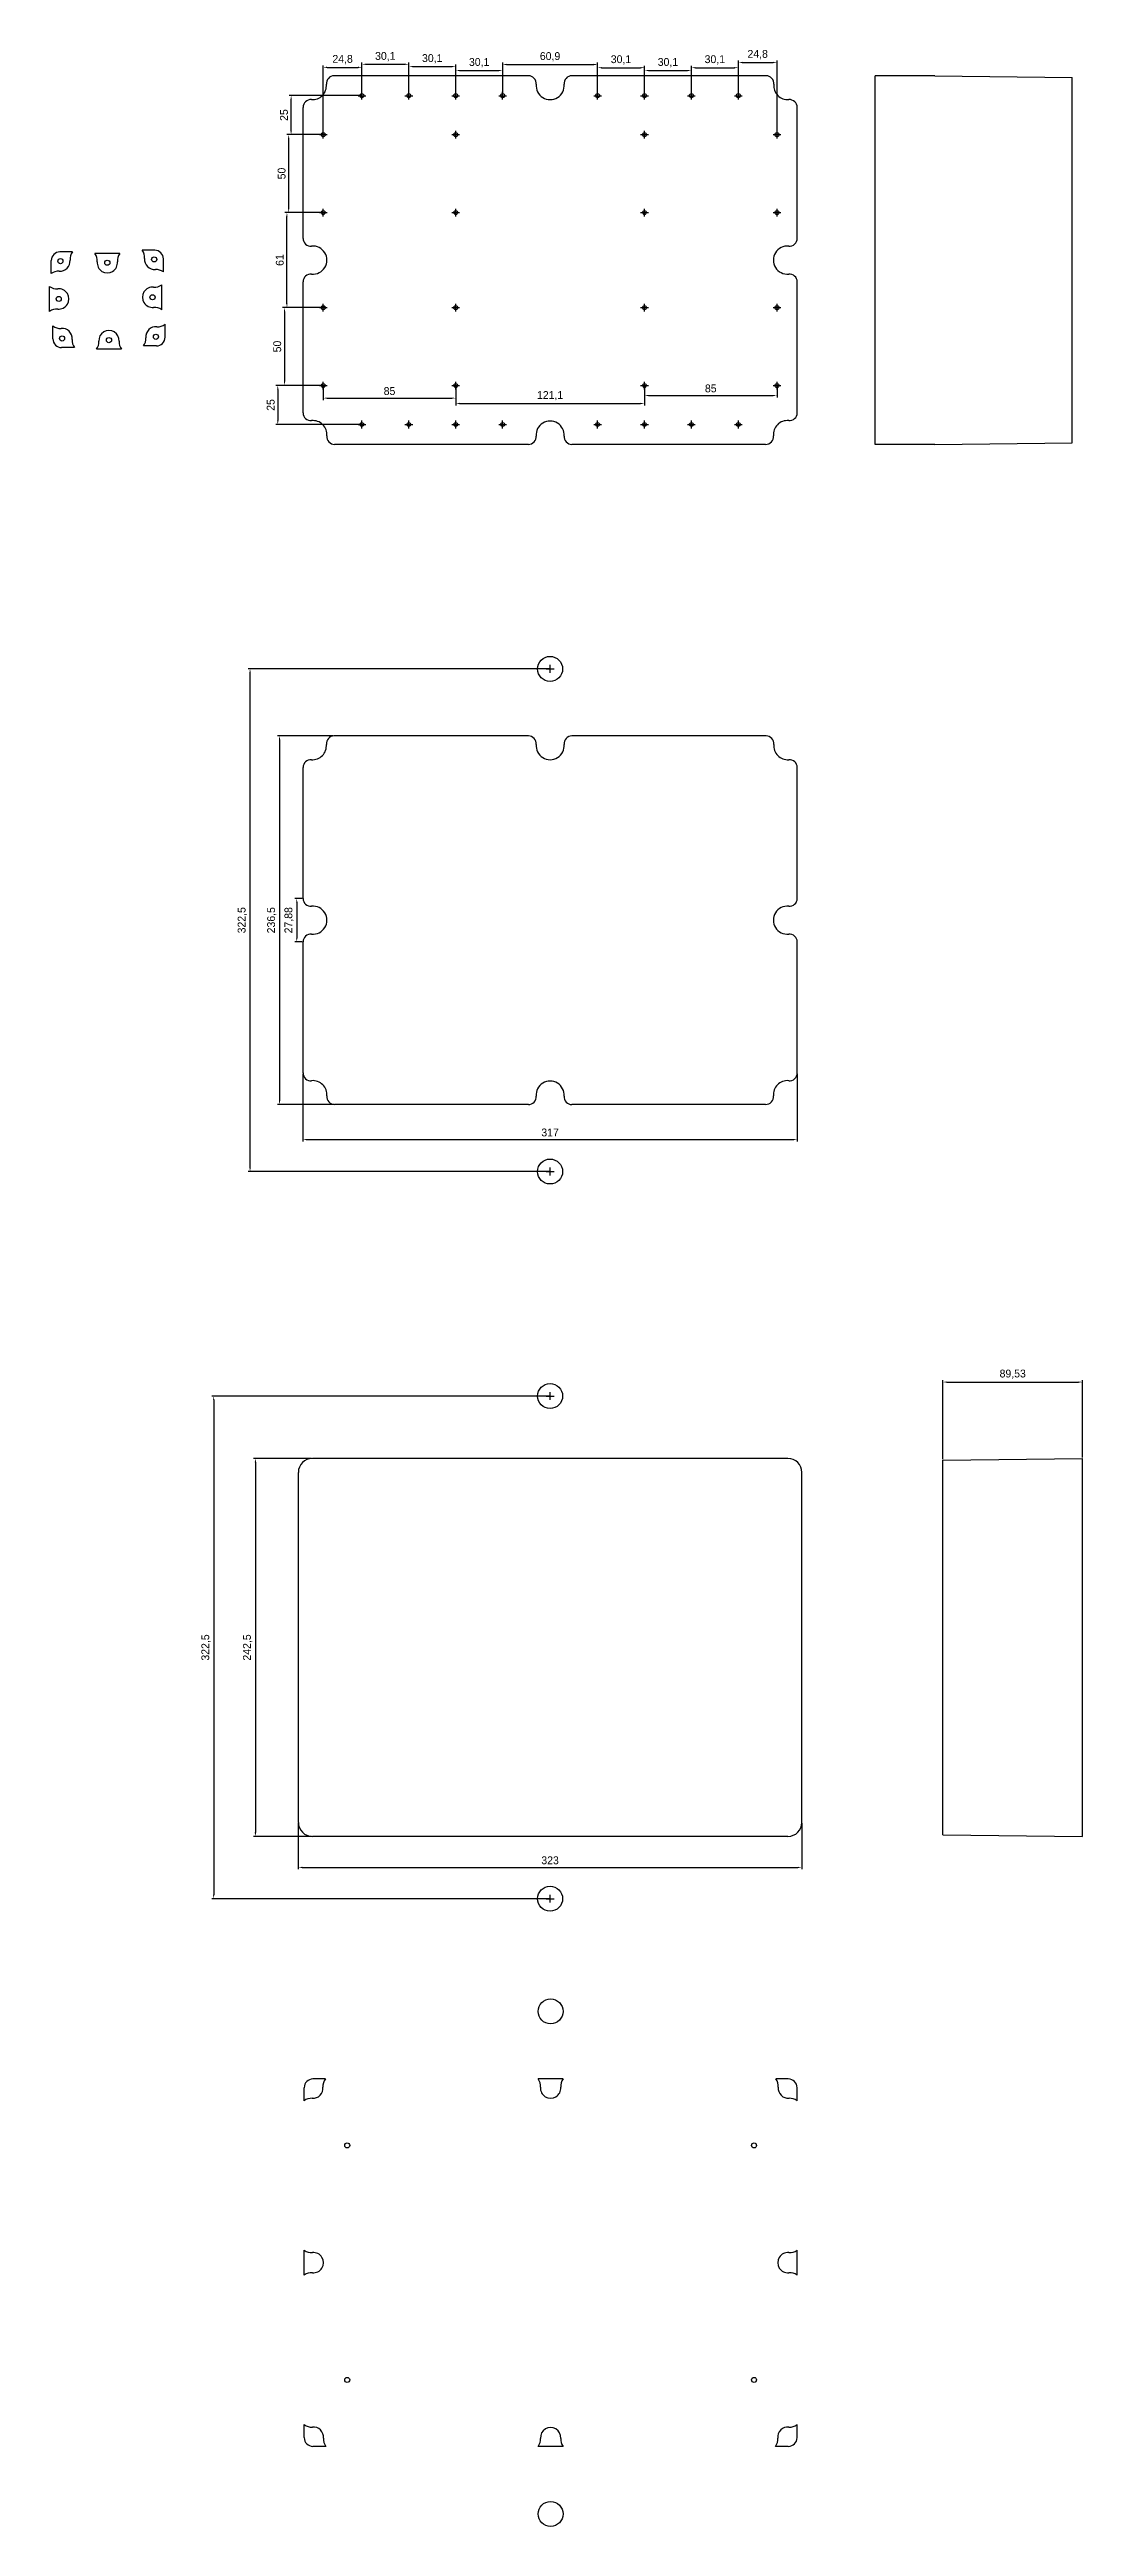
# Model space of a CAD drawing. Header units: millimetres. Extents: x 119 to 8321, y -328 to 2054.
# Drawn here: x 1137 to 1800, y -328 to 1261 of the extents above; entities that cross this region are included whole.
import ezdxf

# ---------------------------------------------------------------- set-up
doc = ezdxf.new("R2010")
doc.units = ezdxf.units.MM
doc.dimstyles.new('ISO-25', dxfattribs={"dimtxt": 5.0345, "dimasz": 2.5, "dimexe": 1.25, "dimexo": 0.625, "dimgap": 2.0285, "dimtad": 1, "dimtxsty": 'Standard', "dimcen": 2.5, "dimclrd": 3, "dimclre": 6, "dimclrt": 1, "dimadec": 0, "dimazin": 0, "dimtfac": 1, "dimtmove": 0, "dimatfit": 3, "dimfxl": 1, "dimarcsym": 0})

msp = doc.modelspace()

# ---------------------------------------------------------------- blocks, each defined once
blk = doc.blocks.new('*D1')
at = {"color": 6, "lineweight": -2}
for p, q in [((1312.4, 1156.4), (1288.4, 1156.4)), ((1312.4, 1095.4), (1288.4, 1095.4))]:
    blk.add_line(p, q, dxfattribs=at)
at = {"color": 3, "lineweight": -2}
blk.add_line((1289.7, 1097.9), (1289.7, 1153.9), dxfattribs=at)
at = {"color": 3}
for points in [[(1289.3, 1153.9), (1290.1, 1153.9), (1289.7, 1156.4)], [(1289.3, 1097.9), (1290.1, 1097.9), (1289.7, 1095.4)]]:
    blk.add_solid(points, dxfattribs=at)
at = {"layer": 'Defpoints', "color": 0}
for p in [(1289.7, 1156.4), (1313, 1156.4), (1313, 1095.4)]:
    blk.add_point(p, dxfattribs=at)
at = {"color": 1, "insert": (1285.1, 1125.9), "char_height": 5.03, "attachment_point": 5, "rotation": 90}
blk.add_mtext('61', dxfattribs=at)
blk = doc.blocks.new('*D2')
at = {"color": 6, "lineweight": -2}
for p, q in [((1312.4, 1206.4), (1289.6, 1206.4)), ((1312.4, 1156.4), (1289.6, 1156.4))]:
    blk.add_line(p, q, dxfattribs=at)
at = {"color": 3, "lineweight": -2}
blk.add_line((1290.8, 1203.9), (1290.8, 1158.9), dxfattribs=at)
at = {"color": 3}
for points in [[(1290.4, 1203.9), (1291.2, 1203.9), (1290.8, 1206.4)], [(1290.4, 1158.9), (1291.2, 1158.9), (1290.8, 1156.4)]]:
    blk.add_solid(points, dxfattribs=at)
at = {"layer": 'Defpoints', "color": 0}
for p in [(1313, 1206.4), (1290.8, 1156.4), (1313, 1156.4)]:
    blk.add_point(p, dxfattribs=at)
at = {"color": 1, "insert": (1286.3, 1181.4), "char_height": 5.03, "attachment_point": 5, "rotation": 90}
blk.add_mtext('50', dxfattribs=at)
blk = doc.blocks.new('*D3')
at = {"color": 6, "lineweight": -2}
for p, q in [((1337.2, 1231.4), (1291.1, 1231.4)), ((1312.4, 1206.4), (1291.1, 1206.4))]:
    blk.add_line(p, q, dxfattribs=at)
at = {"color": 3, "lineweight": -2}
blk.add_line((1292.4, 1208.9), (1292.4, 1228.9), dxfattribs=at)
at = {"color": 3}
for points in [[(1291.9, 1228.9), (1292.8, 1228.9), (1292.4, 1231.4)], [(1291.9, 1208.9), (1292.8, 1208.9), (1292.4, 1206.4)]]:
    blk.add_solid(points, dxfattribs=at)
at = {"layer": 'Defpoints', "color": 0}
for p in [(1292.4, 1231.4), (1337.8, 1231.4), (1313, 1206.4)]:
    blk.add_point(p, dxfattribs=at)
at = {"color": 1, "insert": (1287.8, 1218.9), "char_height": 5.03, "attachment_point": 5, "rotation": 90}
blk.add_mtext('25', dxfattribs=at)
blk = doc.blocks.new('*D4')
at = {"color": 6, "lineweight": -2}
for p, q in [((1337.8, 1232), (1337.8, 1252.7)), ((1367.9, 1232), (1367.9, 1252.7))]:
    blk.add_line(p, q, dxfattribs=at)
at = {"color": 3, "lineweight": -2}
blk.add_line((1340.3, 1251.5), (1365.4, 1251.5), dxfattribs=at)
at = {"color": 3}
for points in [[(1340.3, 1251.9), (1340.3, 1251.1), (1337.8, 1251.5)], [(1365.4, 1251.9), (1365.4, 1251.1), (1367.9, 1251.5)]]:
    blk.add_solid(points, dxfattribs=at)
at = {"layer": 'Defpoints', "color": 0}
for p in [(1367.9, 1251.5), (1337.8, 1231.4), (1367.9, 1231.4)]:
    blk.add_point(p, dxfattribs=at)
at = {"color": 1, "insert": (1352.8, 1256.4), "char_height": 5.03, "attachment_point": 5}
blk.add_mtext('30,1', dxfattribs=at)
blk = doc.blocks.new('*D5')
at = {"color": 6, "lineweight": -2}
for p, q in [((1367.9, 1232), (1367.9, 1251.3)), ((1398, 1232), (1398, 1251.3))]:
    blk.add_line(p, q, dxfattribs=at)
at = {"color": 3, "lineweight": -2}
blk.add_line((1370.4, 1250), (1395.5, 1250), dxfattribs=at)
at = {"color": 3}
for points in [[(1370.4, 1250.4), (1370.4, 1249.6), (1367.9, 1250)], [(1395.5, 1250.4), (1395.5, 1249.6), (1398, 1250)]]:
    blk.add_solid(points, dxfattribs=at)
at = {"layer": 'Defpoints', "color": 0}
for p in [(1398, 1250), (1367.9, 1231.4), (1398, 1231.4)]:
    blk.add_point(p, dxfattribs=at)
at = {"color": 1, "insert": (1382.9, 1255), "char_height": 5.03, "attachment_point": 5}
blk.add_mtext('30,1', dxfattribs=at)
blk = doc.blocks.new('*D6')
at = {"color": 6, "lineweight": -2}
for p, q in [((1398, 1232), (1398, 1248.7)), ((1428.1, 1232), (1428.1, 1248.7))]:
    blk.add_line(p, q, dxfattribs=at)
at = {"color": 3, "lineweight": -2}
blk.add_line((1400.5, 1247.5), (1425.6, 1247.5), dxfattribs=at)
at = {"color": 3}
for points in [[(1400.5, 1247.9), (1400.5, 1247.1), (1398, 1247.5)], [(1425.6, 1247.9), (1425.6, 1247.1), (1428.1, 1247.5)]]:
    blk.add_solid(points, dxfattribs=at)
at = {"layer": 'Defpoints', "color": 0}
for p in [(1428.1, 1247.5), (1398, 1231.4), (1428.1, 1231.4)]:
    blk.add_point(p, dxfattribs=at)
at = {"color": 1, "insert": (1413, 1252.5), "char_height": 5.03, "attachment_point": 5}
blk.add_mtext('30,1', dxfattribs=at)
blk = doc.blocks.new('*D7')
at = {"color": 6, "lineweight": -2}
for p, q in [((1428.1, 1232), (1428.1, 1252.6)), ((1489, 1232), (1489, 1252.6))]:
    blk.add_line(p, q, dxfattribs=at)
at = {"color": 3, "lineweight": -2}
blk.add_line((1430.6, 1251.4), (1486.5, 1251.4), dxfattribs=at)
at = {"color": 3}
for points in [[(1430.6, 1251.8), (1430.6, 1250.9), (1428.1, 1251.4)], [(1486.5, 1251.8), (1486.5, 1250.9), (1489, 1251.4)]]:
    blk.add_solid(points, dxfattribs=at)
at = {"layer": 'Defpoints', "color": 0}
for p in [(1489, 1251.4), (1428.1, 1231.4), (1489, 1231.4)]:
    blk.add_point(p, dxfattribs=at)
at = {"color": 1, "insert": (1458.5, 1256.3), "char_height": 5.03, "attachment_point": 5}
blk.add_mtext('60,9', dxfattribs=at)
blk = doc.blocks.new('*D8')
at = {"color": 6, "lineweight": -2}
for p, q in [((1489, 1232), (1489, 1250.5)), ((1519.1, 1232), (1519.1, 1250.5))]:
    blk.add_line(p, q, dxfattribs=at)
at = {"color": 3, "lineweight": -2}
blk.add_line((1491.5, 1249.3), (1516.6, 1249.3), dxfattribs=at)
at = {"color": 3}
for points in [[(1491.5, 1249.7), (1491.5, 1248.9), (1489, 1249.3)], [(1516.6, 1249.7), (1516.6, 1248.9), (1519.1, 1249.3)]]:
    blk.add_solid(points, dxfattribs=at)
at = {"layer": 'Defpoints', "color": 0}
for p in [(1519.1, 1249.3), (1489, 1231.4), (1519.1, 1231.4)]:
    blk.add_point(p, dxfattribs=at)
at = {"color": 1, "insert": (1504, 1254.3), "char_height": 5.03, "attachment_point": 5}
blk.add_mtext('30,1', dxfattribs=at)
blk = doc.blocks.new('*D9')
at = {"color": 6, "lineweight": -2}
for p, q in [((1519.1, 1232), (1519.1, 1248.8)), ((1549.2, 1232), (1549.2, 1248.8))]:
    blk.add_line(p, q, dxfattribs=at)
at = {"color": 3, "lineweight": -2}
blk.add_line((1521.6, 1247.5), (1546.7, 1247.5), dxfattribs=at)
at = {"color": 3}
for points in [[(1521.6, 1247.9), (1521.6, 1247.1), (1519.1, 1247.5)], [(1546.7, 1247.9), (1546.7, 1247.1), (1549.2, 1247.5)]]:
    blk.add_solid(points, dxfattribs=at)
at = {"layer": 'Defpoints', "color": 0}
for p in [(1549.2, 1247.5), (1519.1, 1231.4), (1549.2, 1231.4)]:
    blk.add_point(p, dxfattribs=at)
at = {"color": 1, "insert": (1534.1, 1252.5), "char_height": 5.03, "attachment_point": 5}
blk.add_mtext('30,1', dxfattribs=at)
blk = doc.blocks.new('*D10')
at = {"color": 6, "lineweight": -2}
for p, q in [((1549.2, 1232), (1549.2, 1250.5)), ((1579.3, 1232), (1579.3, 1250.5))]:
    blk.add_line(p, q, dxfattribs=at)
at = {"color": 3, "lineweight": -2}
blk.add_line((1551.7, 1249.3), (1576.8, 1249.3), dxfattribs=at)
at = {"color": 3}
for points in [[(1551.7, 1249.7), (1551.7, 1248.9), (1549.2, 1249.3)], [(1576.8, 1249.7), (1576.8, 1248.9), (1579.3, 1249.3)]]:
    blk.add_solid(points, dxfattribs=at)
at = {"layer": 'Defpoints', "color": 0}
for p in [(1579.3, 1249.3), (1549.2, 1231.4), (1579.3, 1231.4)]:
    blk.add_point(p, dxfattribs=at)
at = {"color": 1, "insert": (1564.2, 1254.3), "char_height": 5.03, "attachment_point": 5}
blk.add_mtext('30,1', dxfattribs=at)
blk = doc.blocks.new('*D11')
at = {"color": 6, "lineweight": -2}
for p, q in [((1579.3, 1232), (1579.3, 1253.9)), ((1604.1, 1207), (1604.1, 1253.9))]:
    blk.add_line(p, q, dxfattribs=at)
at = {"color": 3, "lineweight": -2}
blk.add_line((1581.8, 1252.7), (1601.6, 1252.7), dxfattribs=at)
at = {"color": 3}
for points in [[(1581.8, 1253.1), (1581.8, 1252.3), (1579.3, 1252.7)], [(1601.6, 1253.1), (1601.6, 1252.3), (1604.1, 1252.7)]]:
    blk.add_solid(points, dxfattribs=at)
at = {"layer": 'Defpoints', "color": 0}
for p in [(1604.1, 1252.7), (1579.3, 1231.4), (1604.1, 1206.4)]:
    blk.add_point(p, dxfattribs=at)
at = {"color": 1, "insert": (1591.7, 1257.7), "char_height": 5.03, "attachment_point": 5}
blk.add_mtext('24,8', dxfattribs=at)
blk = doc.blocks.new('*D12')
at = {"color": 6, "lineweight": -2}
for p, q in [((1313, 1208.2), (1313, 1250.8)), ((1337.8, 1232), (1337.8, 1250.8))]:
    blk.add_line(p, q, dxfattribs=at)
at = {"color": 3, "lineweight": -2}
blk.add_line((1315.5, 1249.5), (1335.3, 1249.5), dxfattribs=at)
at = {"color": 3}
for points in [[(1315.5, 1250), (1315.5, 1249.1), (1313, 1249.5)], [(1335.3, 1250), (1335.3, 1249.1), (1337.8, 1249.5)]]:
    blk.add_solid(points, dxfattribs=at)
at = {"layer": 'Defpoints', "color": 0}
for p in [(1337.8, 1249.5), (1337.8, 1231.4), (1313, 1207.6)]:
    blk.add_point(p, dxfattribs=at)
at = {"color": 1, "insert": (1325.4, 1254.5), "char_height": 5.03, "attachment_point": 5}
blk.add_mtext('24,8', dxfattribs=at)
blk = doc.blocks.new('*D13')
at = {"color": 6, "lineweight": -2}
for p, q in [((1313.6, 1095.4), (1286.8, 1095.4)), ((1312.4, 1045.4), (1286.8, 1045.4))]:
    blk.add_line(p, q, dxfattribs=at)
at = {"color": 3, "lineweight": -2}
blk.add_line((1288.1, 1092.9), (1288.1, 1047.9), dxfattribs=at)
at = {"color": 3}
for points in [[(1287.7, 1092.9), (1288.5, 1092.9), (1288.1, 1095.4)], [(1287.7, 1047.9), (1288.5, 1047.9), (1288.1, 1045.4)]]:
    blk.add_solid(points, dxfattribs=at)
at = {"layer": 'Defpoints', "color": 0}
for p in [(1314.2, 1095.4), (1288.1, 1045.4), (1313, 1045.4)]:
    blk.add_point(p, dxfattribs=at)
at = {"color": 1, "insert": (1283.5, 1070.4), "char_height": 5.03, "attachment_point": 5, "rotation": 90}
blk.add_mtext('50', dxfattribs=at)
blk = doc.blocks.new('*D14')
at = {"color": 6, "lineweight": -2}
for p, q in [((1313, 1044.7), (1313, 1036)), ((1398, 1044.7), (1398, 1036))]:
    blk.add_line(p, q, dxfattribs=at)
at = {"color": 3, "lineweight": -2}
blk.add_line((1315.5, 1037.3), (1395.5, 1037.3), dxfattribs=at)
at = {"color": 3}
for points in [[(1315.5, 1037.7), (1315.5, 1036.9), (1313, 1037.3)], [(1395.5, 1037.7), (1395.5, 1036.9), (1398, 1037.3)]]:
    blk.add_solid(points, dxfattribs=at)
at = {"layer": 'Defpoints', "color": 0}
for p in [(1313, 1045.4), (1398, 1045.4), (1398, 1037.3)]:
    blk.add_point(p, dxfattribs=at)
at = {"color": 1, "insert": (1355.5, 1041.8), "char_height": 5.03, "attachment_point": 5}
blk.add_mtext('85', dxfattribs=at)
blk = doc.blocks.new('*D15')
at = {"color": 6, "lineweight": -2}
for p, q in [((1398, 1044.7), (1398, 1032.6)), ((1519.1, 1044.7), (1519.1, 1032.6))]:
    blk.add_line(p, q, dxfattribs=at)
at = {"color": 3, "lineweight": -2}
blk.add_line((1400.5, 1033.9), (1516.6, 1033.9), dxfattribs=at)
at = {"color": 3}
for points in [[(1400.5, 1034.3), (1400.5, 1033.5), (1398, 1033.9)], [(1516.6, 1034.3), (1516.6, 1033.5), (1519.1, 1033.9)]]:
    blk.add_solid(points, dxfattribs=at)
at = {"layer": 'Defpoints', "color": 0}
for p in [(1398, 1045.4), (1519.1, 1045.4), (1519.1, 1033.9)]:
    blk.add_point(p, dxfattribs=at)
at = {"color": 1, "insert": (1458.5, 1038.8), "char_height": 5.03, "attachment_point": 5}
blk.add_mtext('121,1', dxfattribs=at)
blk = doc.blocks.new('*D16')
at = {"color": 6, "lineweight": -2}
for p, q in [((1519.1, 1044.7), (1519.1, 1037.7)), ((1604.1, 1044.7), (1604.1, 1037.7))]:
    blk.add_line(p, q, dxfattribs=at)
at = {"color": 3, "lineweight": -2}
blk.add_line((1521.6, 1039), (1601.6, 1039), dxfattribs=at)
at = {"color": 3}
for points in [[(1521.6, 1039.4), (1521.6, 1038.6), (1519.1, 1039)], [(1601.6, 1039.4), (1601.6, 1038.6), (1604.1, 1039)]]:
    blk.add_solid(points, dxfattribs=at)
at = {"layer": 'Defpoints', "color": 0}
for p in [(1519.1, 1045.4), (1604.1, 1045.4), (1604.1, 1039)]:
    blk.add_point(p, dxfattribs=at)
at = {"color": 1, "insert": (1561.6, 1043.5), "char_height": 5.03, "attachment_point": 5}
blk.add_mtext('85', dxfattribs=at)
blk = doc.blocks.new('*D17')
at = {"color": 6, "lineweight": -2}
for p, q in [((1312.4, 1045.4), (1282.6, 1045.4)), ((1337.2, 1020.4), (1282.6, 1020.4))]:
    blk.add_line(p, q, dxfattribs=at)
at = {"color": 3, "lineweight": -2}
blk.add_line((1283.8, 1042.9), (1283.8, 1022.9), dxfattribs=at)
at = {"color": 3}
for points in [[(1283.4, 1042.9), (1284.3, 1042.9), (1283.8, 1045.4)], [(1283.4, 1022.9), (1284.3, 1022.9), (1283.8, 1020.4)]]:
    blk.add_solid(points, dxfattribs=at)
at = {"layer": 'Defpoints', "color": 0}
for p in [(1313, 1045.4), (1283.8, 1020.4), (1337.8, 1020.4)]:
    blk.add_point(p, dxfattribs=at)
at = {"color": 1, "insert": (1279.3, 1032.9), "char_height": 5.03, "attachment_point": 5, "rotation": 90}
blk.add_mtext('25', dxfattribs=at)
blk = doc.blocks.new('*D18')
at = {"color": 6, "lineweight": -2}
for p, q in [((1457.9, 863.6), (1264.8, 863.6)), ((1457.9, 541.1), (1264.8, 541.1))]:
    blk.add_line(p, q, dxfattribs=at)
at = {"color": 3, "lineweight": -2}
blk.add_line((1266, 861.1), (1266, 543.6), dxfattribs=at)
at = {"color": 3}
for points in [[(1265.6, 861.1), (1266.5, 861.1), (1266, 863.6)], [(1265.6, 543.6), (1266.5, 543.6), (1266, 541.1)]]:
    blk.add_solid(points, dxfattribs=at)
at = {"layer": 'Defpoints', "color": 0}
for p in [(1458.5, 863.6), (1266, 541.1), (1458.5, 541.1)]:
    blk.add_point(p, dxfattribs=at)
at = {"color": 1, "insert": (1261.1, 702.3), "char_height": 5.03, "attachment_point": 5, "rotation": 90}
blk.add_mtext('322,5', dxfattribs=at)
blk = doc.blocks.new('*D19')
at = {"color": 6, "lineweight": -2}
for p, q in [((1319.4, 820.6), (1283.7, 820.6)), ((1319.7, 584.1), (1283.7, 584.1))]:
    blk.add_line(p, q, dxfattribs=at)
at = {"color": 3, "lineweight": -2}
blk.add_line((1285, 818.1), (1285, 586.6), dxfattribs=at)
at = {"color": 3}
for points in [[(1284.5, 818.1), (1285.4, 818.1), (1285, 820.6)], [(1284.5, 586.6), (1285.4, 586.6), (1285, 584.1)]]:
    blk.add_solid(points, dxfattribs=at)
at = {"layer": 'Defpoints', "color": 0}
for p in [(1320, 820.6), (1285, 584.1), (1320.3, 584.1)]:
    blk.add_point(p, dxfattribs=at)
at = {"color": 1, "insert": (1280, 702.3), "char_height": 5.03, "attachment_point": 5, "rotation": 90}
blk.add_mtext('236,5', dxfattribs=at)
blk = doc.blocks.new('*D20')
at = {"color": 6, "lineweight": -2}
for p, q in [((1300, 603.7), (1300, 560.3)), ((1617, 603.7), (1617, 560.3))]:
    blk.add_line(p, q, dxfattribs=at)
at = {"color": 3, "lineweight": -2}
blk.add_line((1302.5, 561.6), (1614.5, 561.6), dxfattribs=at)
at = {"color": 3}
for points in [[(1302.5, 562), (1302.5, 561.1), (1300, 561.6)], [(1614.5, 562), (1614.5, 561.1), (1617, 561.6)]]:
    blk.add_solid(points, dxfattribs=at)
at = {"layer": 'Defpoints', "color": 0}
for p in [(1300, 604.3), (1617, 604.3), (1617, 561.6)]:
    blk.add_point(p, dxfattribs=at)
at = {"color": 1, "insert": (1458.5, 566.1), "char_height": 5.03, "attachment_point": 5}
blk.add_mtext('317', dxfattribs=at)
blk = doc.blocks.new('*D21')
at = {"color": 6, "lineweight": -2}
for p, q in [((1299.4, 716.3), (1294.8, 716.3)), ((1299.4, 688.4), (1294.8, 688.4))]:
    blk.add_line(p, q, dxfattribs=at)
at = {"color": 3, "lineweight": -2}
blk.add_line((1296, 713.8), (1296, 690.9), dxfattribs=at)
at = {"color": 3}
for points in [[(1295.6, 713.8), (1296.4, 713.8), (1296, 716.3)], [(1295.6, 690.9), (1296.4, 690.9), (1296, 688.4)]]:
    blk.add_solid(points, dxfattribs=at)
at = {"layer": 'Defpoints', "color": 0}
for p in [(1300, 716.3), (1296, 688.4), (1300, 688.4)]:
    blk.add_point(p, dxfattribs=at)
at = {"color": 1, "insert": (1291.1, 702.3), "char_height": 5.03, "attachment_point": 5, "rotation": 90}
blk.add_mtext('27,88', dxfattribs=at)
blk = doc.blocks.new('*D22')
at = {"color": 6, "lineweight": -2}
for p, q in [((1457.9, 397), (1241.5, 397)), ((1457.9, 74.5), (1241.5, 74.5))]:
    blk.add_line(p, q, dxfattribs=at)
at = {"color": 3, "lineweight": -2}
blk.add_line((1242.7, 394.5), (1242.7, 77), dxfattribs=at)
at = {"color": 3}
for points in [[(1242.3, 394.5), (1243.1, 394.5), (1242.7, 397)], [(1242.3, 77), (1243.1, 77), (1242.7, 74.5)]]:
    blk.add_solid(points, dxfattribs=at)
at = {"layer": 'Defpoints', "color": 0}
for p in [(1458.5, 397), (1242.7, 74.5), (1458.5, 74.5)]:
    blk.add_point(p, dxfattribs=at)
at = {"color": 1, "insert": (1237.8, 235.7), "char_height": 5.03, "attachment_point": 5, "rotation": 90}
blk.add_mtext('322,5', dxfattribs=at)
blk = doc.blocks.new('*D23')
at = {"color": 6, "lineweight": -2}
for p, q in [((1305.4, 357), (1268.2, 357)), ((1305.4, 114.5), (1268.2, 114.5))]:
    blk.add_line(p, q, dxfattribs=at)
at = {"color": 3, "lineweight": -2}
blk.add_line((1269.5, 354.5), (1269.5, 117), dxfattribs=at)
at = {"color": 3}
for points in [[(1269, 354.5), (1269.9, 354.5), (1269.5, 357)], [(1269, 117), (1269.9, 117), (1269.5, 114.5)]]:
    blk.add_solid(points, dxfattribs=at)
at = {"layer": 'Defpoints', "color": 0}
for p in [(1306, 357), (1269.5, 114.5), (1306, 114.5)]:
    blk.add_point(p, dxfattribs=at)
at = {"color": 1, "insert": (1264.5, 235.7), "char_height": 5.03, "attachment_point": 5, "rotation": 90}
blk.add_mtext('242,5', dxfattribs=at)
blk = doc.blocks.new('*D24')
at = {"color": 6, "lineweight": -2}
for p, q in [((1297, 122.9), (1297, 93.4)), ((1620, 122.9), (1620, 93.4))]:
    blk.add_line(p, q, dxfattribs=at)
at = {"color": 3, "lineweight": -2}
blk.add_line((1299.5, 94.6), (1617.5, 94.6), dxfattribs=at)
at = {"color": 3}
for points in [[(1299.5, 95), (1299.5, 94.2), (1297, 94.6)], [(1617.5, 95), (1617.5, 94.2), (1620, 94.6)]]:
    blk.add_solid(points, dxfattribs=at)
at = {"layer": 'Defpoints', "color": 0}
for p in [(1297, 123.5), (1620, 123.5), (1620, 94.6)]:
    blk.add_point(p, dxfattribs=at)
at = {"color": 1, "insert": (1458.5, 99.1), "char_height": 5.03, "attachment_point": 5}
blk.add_mtext('323', dxfattribs=at)
blk = doc.blocks.new('*D25')
at = {"color": 6, "lineweight": -2}
for p, q in [((1710.5, 356.6), (1710.5, 407.2)), ((1800, 357.6), (1800, 407.2))]:
    blk.add_line(p, q, dxfattribs=at)
at = {"color": 3, "lineweight": -2}
blk.add_line((1713, 406), (1797.5, 406), dxfattribs=at)
at = {"color": 3}
for points in [[(1713, 406.4), (1713, 405.6), (1710.5, 406)], [(1797.5, 406.4), (1797.5, 405.6), (1800, 406)]]:
    blk.add_solid(points, dxfattribs=at)
at = {"layer": 'Defpoints', "color": 0}
for p in [(1800, 406), (1710.5, 356), (1800, 357)]:
    blk.add_point(p, dxfattribs=at)
at = {"color": 1, "insert": (1755.3, 411), "char_height": 5.03, "attachment_point": 5}
blk.add_mtext('89,53', dxfattribs=at)

# ---------------------------------------------------------------- dimensions: what is measured, and where the dimension line sits
for base, p1, p2, picture, middle in [((1337.787, 1249.547), (1312.987, 1207.603), (1337.787, 1231.353), '*D12', (1325.387, 1254.512)), ((1367.887, 1251.484), (1337.787, 1231.353), (1367.887, 1231.353), '*D4', (1352.837, 1256.449)), ((1397.987, 1250.008), (1367.887, 1231.353), (1397.987, 1231.353), '*D5', (1382.937, 1254.973)), ((1428.087, 1247.492), (1397.987, 1231.353), (1428.087, 1231.353), '*D6', (1413.037, 1252.457)), ((1488.987, 1251.353), (1428.087, 1231.353), (1488.987, 1231.353), '*D7', (1458.537, 1256.319)), ((1519.087, 1249.296), (1488.987, 1231.353), (1519.087, 1231.353), '*D8', (1504.037, 1254.261)), ((1549.187, 1247.504), (1519.087, 1231.353), (1549.187, 1231.353), '*D9', (1534.137, 1252.469)), ((1579.287, 1249.295), (1549.187, 1231.353), (1579.287, 1231.353), '*D10', (1564.237, 1254.26)), ((1604.087, 1252.685), (1579.287, 1231.353), (1604.087, 1206.353), '*D11', (1591.687, 1257.65)), ((1397.987, 1037.275), (1312.987, 1045.353), (1397.987, 1045.353), '*D14', (1355.487, 1041.82)), ((1519.087, 1033.868), (1397.987, 1045.353), (1519.087, 1045.353), '*D15', (1458.537, 1038.833)), ((1604.087, 1038.98), (1519.087, 1045.353), (1604.087, 1045.353), '*D16', (1561.587, 1043.526)), ((1617.037, 561.56), (1300.037, 604.319), (1617.037, 604.319), '*D20', (1458.537, 566.106)), ((1800.037, 405.992), (1710.507, 355.985), (1800.037, 356.985), '*D25', (1755.272, 410.957)), ((1620.037, 94.603), (1297.037, 123.485), (1620.037, 123.485), '*D24', (1458.537, 99.148))]:
    dim = msp.add_linear_dim(base=base, p1=p1, p2=p2, dimstyle='ISO-25')
    dim.commit()
    dim.dimension.update_dxf_attribs({"geometry": picture, "text_midpoint": middle})
for base, p1, p2, picture, middle in [((1292.361, 1231.353), (1312.987, 1206.353), (1337.787, 1231.353), '*D3', (1287.816, 1218.853)), ((1290.826, 1156.353), (1312.987, 1206.353), (1312.987, 1156.353), '*D2', (1286.28, 1181.353)), ((1289.67, 1156.353), (1312.987, 1095.353), (1312.987, 1156.353), '*D1', (1285.124, 1125.853)), ((1288.081, 1045.353), (1314.237, 1095.353), (1312.987, 1045.353), '*D13', (1283.535, 1070.353)), ((1283.834, 1020.353), (1312.987, 1045.353), (1337.787, 1020.353), '*D17', (1279.289, 1032.853)), ((1266.038, 541.08), (1458.537, 863.58), (1458.537, 541.08), '*D18', (1261.073, 702.33)), ((1284.951, 584.08), (1319.976, 820.58), (1320.276, 584.08), '*D19', (1279.985, 702.33)), ((1296.027, 688.39), (1300.037, 716.269), (1300.037, 688.39), '*D21', (1291.062, 702.33)), ((1242.72, 74.485), (1458.537, 396.985), (1458.537, 74.485), '*D22', (1237.755, 235.735)), ((1269.462, 114.485), (1306.037, 356.985), (1306.037, 114.485), '*D23', (1264.497, 235.735))]:
    dim = msp.add_linear_dim(base=base, p1=p1, p2=p2, angle=90, dimstyle='ISO-25')
    dim.commit()
    dim.dimension.update_dxf_attribs({"geometry": picture, "text_midpoint": middle})

# ---------------------------------------------------------------- linework, layer by layer
for p, q in [((1444.597, 1244.103), (1319.976, 1244.103)), ((1597.097, 1244.103), (1472.476, 1244.103)), ((1667.037, 1007.603), (1667.037, 1244.103)), ((1705.337, 1244.103), (1667.037, 1244.103)), ((1705.337, 1244.103), (1793.337, 1243.103)), ((1793.337, 1008.603), (1793.337, 1243.103)), ((1300.037, 1139.793), (1300.037, 1223.839)), ((1617.037, 1139.793), (1617.037, 1223.839)), ((1152.092, 1131.117), (1144.076, 1131.117)), ((1182.487, 1130.048), (1166.455, 1130.048)), ((1204.866, 1132.187), (1196.85, 1132.187)), ((1138.476, 1117.177), (1138.476, 1125.517)), ((1210.466, 1118.246), (1210.466, 1126.587)), ((1137.405, 1092.924), (1137.405, 1108.956)), ((1209.395, 1093.994), (1209.395, 1110.025)), ((1300.037, 1027.843), (1300.037, 1111.914)), ((1617.037, 1027.843), (1617.037, 1111.914)), ((1139.547, 1075.294), (1139.547, 1083.61)), ((1211.537, 1076.363), (1211.537, 1084.679)), ((1153.463, 1069.694), (1145.147, 1069.694)), ((1183.583, 1068.625), (1167.502, 1068.625)), ((1205.937, 1070.763), (1197.621, 1070.763)), ((1444.572, 1007.603), (1320.276, 1007.603)), ((1596.797, 1007.603), (1472.501, 1007.603)), ((1705.337, 1007.603), (1667.037, 1007.603)), ((1705.337, 1007.603), (1793.337, 1008.603)), ((1444.597, 820.58), (1319.976, 820.58)), ((1597.097, 820.58), (1472.476, 820.58)), ((1300.037, 716.269), (1300.037, 800.315)), ((1617.037, 716.269), (1617.037, 800.315)), ((1300.037, 604.319), (1300.037, 688.39)), ((1617.037, 604.319), (1617.037, 688.39)), ((1444.572, 584.08), (1320.276, 584.08)), ((1596.797, 584.08), (1472.501, 584.08)), ((1611.037, 356.985), (1306.037, 356.985)), ((1710.507, 355.985), (1800.037, 356.985)), ((1710.507, 115.485), (1710.507, 355.985)), ((1800.037, 114.485), (1800.037, 356.985)), ((1297.037, 123.485), (1297.037, 347.985)), ((1620.037, 123.485), (1620.037, 347.985)), ((1611.037, 114.485), (1306.037, 114.485)), ((1710.507, 115.485), (1800.037, 114.485)), ((1300.749, -55.107), (1300.749, -46.767)), ((1314.365, -41.167), (1306.349, -41.167)), ((1466.865, -41.167), (1450.833, -41.167)), ((1611.349, -41.167), (1603.333, -41.167)), ((1616.949, -55.107), (1616.949, -46.767)), ((1300.749, -167.033), (1300.749, -151.001)), ((1616.949, -167.033), (1616.949, -151.001)), ((1300.749, -271.267), (1300.749, -262.951)), ((1616.949, -271.267), (1616.949, -262.951)), ((1314.665, -276.867), (1306.349, -276.867)), ((1466.89, -276.867), (1450.808, -276.867)), ((1611.349, -276.867), (1603.033, -276.867))]:
    msp.add_line(p, q)
at = {"color": 6}
for p, q in [((1335.287, 1231.353), (1340.287, 1231.353)), ((1337.787, 1228.853), (1337.787, 1233.853)), ((1365.387, 1231.353), (1370.387, 1231.353)), ((1367.887, 1228.853), (1367.887, 1233.853)), ((1395.487, 1231.353), (1400.487, 1231.353)), ((1397.987, 1228.853), (1397.987, 1233.853)), ((1425.587, 1231.353), (1430.587, 1231.353)), ((1428.087, 1228.853), (1428.087, 1233.853)), ((1486.487, 1231.353), (1491.487, 1231.353)), ((1488.987, 1228.853), (1488.987, 1233.853)), ((1516.587, 1231.353), (1521.587, 1231.353)), ((1519.087, 1228.853), (1519.087, 1233.853)), ((1546.687, 1231.353), (1551.687, 1231.353)), ((1549.187, 1228.853), (1549.187, 1233.853)), ((1576.787, 1231.353), (1581.787, 1231.353)), ((1579.287, 1228.853), (1579.287, 1233.853)), ((1312.987, 1203.853), (1312.987, 1208.853)), ((1397.987, 1203.853), (1397.987, 1208.853)), ((1519.087, 1203.853), (1519.087, 1208.853)), ((1604.087, 1203.853), (1604.087, 1208.853)), ((1310.487, 1206.353), (1315.487, 1206.353)), ((1395.487, 1206.353), (1400.487, 1206.353)), ((1516.587, 1206.353), (1521.587, 1206.353)), ((1601.587, 1206.353), (1606.587, 1206.353)), ((1310.487, 1156.353), (1315.487, 1156.353)), ((1312.987, 1153.853), (1312.987, 1158.853)), ((1395.487, 1156.353), (1400.487, 1156.353)), ((1397.987, 1153.853), (1397.987, 1158.853)), ((1516.587, 1156.353), (1521.587, 1156.353)), ((1519.087, 1153.853), (1519.087, 1158.853)), ((1601.587, 1156.353), (1606.587, 1156.353)), ((1604.087, 1153.853), (1604.087, 1158.853)), ((1312.987, 1092.853), (1312.987, 1097.853)), ((1397.987, 1092.853), (1397.987, 1097.853)), ((1519.087, 1092.853), (1519.087, 1097.853)), ((1604.087, 1092.853), (1604.087, 1097.853)), ((1310.487, 1095.353), (1315.487, 1095.353)), ((1395.487, 1095.353), (1400.487, 1095.353)), ((1516.587, 1095.353), (1521.587, 1095.353)), ((1601.587, 1095.353), (1606.587, 1095.353)), ((1310.487, 1045.353), (1315.487, 1045.353)), ((1312.987, 1042.853), (1312.987, 1047.853)), ((1395.487, 1045.353), (1400.487, 1045.353)), ((1397.987, 1042.853), (1397.987, 1047.853)), ((1516.587, 1045.353), (1521.587, 1045.353)), ((1519.087, 1042.853), (1519.087, 1047.853)), ((1601.587, 1045.353), (1606.587, 1045.353)), ((1604.087, 1042.853), (1604.087, 1047.853)), ((1335.287, 1020.353), (1340.287, 1020.353)), ((1337.787, 1017.853), (1337.787, 1022.853)), ((1365.387, 1020.353), (1370.387, 1020.353)), ((1367.887, 1017.853), (1367.887, 1022.853)), ((1395.487, 1020.353), (1400.487, 1020.353)), ((1397.987, 1017.853), (1397.987, 1022.853)), ((1425.587, 1020.353), (1430.587, 1020.353)), ((1428.087, 1017.853), (1428.087, 1022.853)), ((1486.487, 1020.353), (1491.487, 1020.353)), ((1488.987, 1017.853), (1488.987, 1022.853)), ((1516.587, 1020.353), (1521.587, 1020.353)), ((1519.087, 1017.853), (1519.087, 1022.853)), ((1546.687, 1020.353), (1551.687, 1020.353)), ((1549.187, 1017.853), (1549.187, 1022.853)), ((1576.787, 1020.353), (1581.787, 1020.353)), ((1579.287, 1017.853), (1579.287, 1022.853)), ((1456.037, 863.58), (1461.037, 863.58)), ((1458.537, 861.08), (1458.537, 866.08)), ((1456.037, 541.08), (1461.037, 541.08)), ((1458.537, 538.58), (1458.537, 543.58)), ((1458.537, 394.485), (1458.537, 399.485)), ((1456.037, 396.985), (1461.037, 396.985)), ((1456.037, 74.485), (1461.037, 74.485)), ((1458.537, 71.985), (1458.537, 76.985))]:
    msp.add_line(p, q, dxfattribs=at)
for centre, radius in [((1337.787, 1231.353), 1.25), ((1367.887, 1231.353), 1.25), ((1397.987, 1231.353), 1.25), ((1428.087, 1231.353), 1.25), ((1488.987, 1231.353), 1.25), ((1519.087, 1231.353), 1.25), ((1549.187, 1231.353), 1.25), ((1579.287, 1231.353), 1.25), ((1312.987, 1206.353), 1.25), ((1397.987, 1206.353), 1.25), ((1519.087, 1206.353), 1.25), ((1604.087, 1206.353), 1.25), ((1312.987, 1156.353), 1.25), ((1397.987, 1156.353), 1.25), ((1519.087, 1156.353), 1.25), ((1604.087, 1156.353), 1.25), ((1144.376, 1125.217), 1.65), ((1174.471, 1124.148), 1.65), ((1204.566, 1126.287), 1.65), ((1143.305, 1100.94), 1.65), ((1203.495, 1102.009), 1.65), ((1312.987, 1095.353), 1.25), ((1397.987, 1095.353), 1.25), ((1519.087, 1095.353), 1.25), ((1604.087, 1095.353), 1.25), ((1145.447, 1075.594), 1.65), ((1175.542, 1074.525), 1.65), ((1205.637, 1076.663), 1.65), ((1312.987, 1045.353), 1.25), ((1397.987, 1045.353), 1.25), ((1519.087, 1045.353), 1.25), ((1604.087, 1045.353), 1.25), ((1337.787, 1020.353), 1.25), ((1367.887, 1020.353), 1.25), ((1397.987, 1020.353), 1.25), ((1428.087, 1020.353), 1.25), ((1488.987, 1020.353), 1.25), ((1519.087, 1020.353), 1.25), ((1549.187, 1020.353), 1.25), ((1579.287, 1020.353), 1.25), ((1458.537, 863.58), 8), ((1458.537, 541.08), 8), ((1458.537, 396.985), 8), ((1458.537, 74.485), 8), ((1458.849, 2.233), 8), ((1328.349, -83.767), 1.6), ((1589.349, -83.767), 1.6), ((1328.349, -234.267), 1.6), ((1589.349, -234.267), 1.6), ((1458.849, -320.267), 8)]:
    msp.add_circle(centre, radius)
for centre, radius, start, end in [((1319.976, 1239.103), 5, 90, 185.327998), ((1444.597, 1239.103), 5, 354.672002, 90), ((1472.476, 1239.103), 5, 90, 185.327998), ((1597.097, 1239.103), 5, 354.672002, 90), ((1305.037, 1223.839), 5, 85.903956, 180), ((1306.037, 1237.803), 9, 265.903956, 5.327998), ((1458.537, 1237.803), 9, 174.672002, 5.327998), ((1611.037, 1237.803), 9, 174.672002, 274.096044), ((1612.037, 1223.839), 5, 0, 94.096044), ((1144.076, 1125.517), 5.6, 90, 180), ((1158.015, 1126.517), 7.5, 142.169083, 185.327998), ((1160.532, 1125.448), 7.5, 354.672002, 37.830917), ((1188.411, 1125.448), 7.5, 142.169083, 185.327998), ((1190.927, 1127.587), 7.5, 354.672002, 37.830917), ((1204.866, 1126.587), 5.6, 0, 90), ((1305.037, 1139.793), 5, 180, 275.327998), ((1306.337, 1125.853), 9, 264.672002, 95.327998), ((1610.737, 1125.853), 9, 84.672002, 275.327998), ((1612.037, 1139.793), 5, 264.672002, 0), ((1143.076, 1111.253), 7.5, 85.903956, 127.830917), ((1144.076, 1125.217), 6.5, 265.903956, 5.327998), ((1174.471, 1124.148), 6.5, 174.672002, 5.327998), ((1204.866, 1126.287), 6.5, 174.672002, 274.096044), ((1205.866, 1112.322), 7.5, 52.169083, 94.096044), ((1305.037, 1111.914), 5, 84.672002, 180), ((1612.037, 1111.914), 5, 0, 95.327998), ((1142.005, 1114.88), 7.5, 232.169083, 275.327998), ((1143.305, 1100.94), 6.5, 264.672002, 95.327998), ((1203.495, 1102.009), 6.5, 84.672002, 275.327998), ((1204.795, 1115.949), 7.5, 264.672002, 307.830917), ((1142.005, 1087.001), 7.5, 84.672002, 127.830917), ((1144.147, 1089.533), 7.5, 232.169083, 275.327998), ((1145.447, 1075.594), 6.5, 354.672002, 95.327998), ((1175.542, 1074.225), 6.5, 355.903956, 184.096044), ((1205.637, 1076.663), 6.5, 84.672002, 185.327998), ((1204.795, 1088.07), 7.5, 52.169083, 95.327998), ((1206.937, 1090.603), 7.5, 264.672002, 307.830917), ((1145.147, 1075.294), 5.6, 180, 270), ((1159.387, 1074.294), 7.5, 174.672002, 217.830917), ((1161.578, 1073.225), 7.5, 322.169083, 4.096044), ((1189.506, 1073.225), 7.5, 175.903956, 217.830917), ((1191.698, 1075.363), 7.5, 322.169083, 5.327998), ((1205.937, 1076.363), 5.6, 270, 0), ((1305.037, 1027.843), 5, 180, 275.327998), ((1306.337, 1013.903), 9, 354.672002, 95.327998), ((1458.537, 1013.603), 9, 355.903956, 184.096044), ((1610.737, 1013.903), 9, 84.672002, 185.327998), ((1612.037, 1027.843), 5, 264.672002, 0), ((1320.276, 1012.603), 5, 174.672002, 270), ((1444.572, 1012.603), 5, 270, 4.096044), ((1472.501, 1012.603), 5, 175.903956, 270), ((1596.797, 1012.603), 5, 270, 5.327998), ((1306.037, 814.28), 9, 265.903956, 5.327998), ((1319.976, 815.58), 5, 90, 185.327998), ((1444.597, 815.58), 5, 354.672002, 90), ((1458.537, 814.28), 9, 174.672002, 5.327998), ((1472.476, 815.58), 5, 90, 185.327998), ((1597.097, 815.58), 5, 354.672002, 90), ((1611.037, 814.28), 9, 174.672002, 274.096044), ((1305.037, 800.315), 5, 85.903956, 180), ((1612.037, 800.315), 5, 0, 94.096044), ((1305.037, 716.269), 5, 180, 275.327998), ((1612.037, 716.269), 5, 264.672002, 0), ((1306.337, 702.33), 9, 264.672002, 95.327998), ((1610.737, 702.33), 9, 84.672002, 275.327998), ((1305.037, 688.39), 5, 84.672002, 180), ((1612.037, 688.39), 5, 0, 95.327998), ((1305.037, 604.319), 5, 180, 275.327998), ((1612.037, 604.319), 5, 264.672002, 0), ((1306.337, 590.38), 9, 354.672002, 95.327998), ((1320.276, 589.08), 5, 174.672002, 270), ((1444.572, 589.08), 5, 270, 4.096044), ((1458.537, 590.08), 9, 355.903956, 184.096044), ((1472.501, 589.08), 5, 175.903956, 270), ((1596.797, 589.08), 5, 270, 5.327998), ((1610.737, 590.38), 9, 84.672002, 185.327998), ((1306.037, 347.985), 9, 90, 180), ((1611.037, 347.985), 9, 0, 90), ((1306.037, 123.485), 9, 180, 270), ((1611.037, 123.485), 9, 270, 0), ((1306.349, -46.767), 5.6, 90, 180), ((1306.349, -47.067), 6.5, 265.903956, 5.327998), ((1320.288, -45.767), 7.5, 142.169083, 185.327998), ((1444.909, -45.767), 7.5, 354.672002, 37.830917), ((1458.849, -47.067), 6.5, 174.672002, 5.327998), ((1472.788, -45.767), 7.5, 142.169083, 185.327998), ((1597.409, -45.767), 7.5, 354.672002, 37.830917), ((1611.349, -47.067), 6.5, 174.672002, 274.096044), ((1611.349, -46.767), 5.6, 0, 90), ((1305.349, -61.031), 7.5, 85.903956, 127.830917), ((1612.349, -61.031), 7.5, 52.169083, 94.096044), ((1305.349, -145.077), 7.5, 232.169083, 275.327998), ((1306.649, -159.017), 6.5, 264.672002, 95.327998), ((1611.049, -159.017), 6.5, 84.672002, 275.327998), ((1612.349, -145.077), 7.5, 264.672002, 307.830917), ((1305.349, -172.956), 7.5, 84.672002, 127.830917), ((1612.349, -172.956), 7.5, 52.169083, 95.327998), ((1305.349, -257.027), 7.5, 232.169083, 275.327998), ((1306.649, -270.967), 6.5, 354.672002, 95.327998), ((1458.849, -271.267), 6.5, 355.903956, 184.096044), ((1611.049, -270.967), 6.5, 84.672002, 185.327998), ((1612.349, -257.027), 7.5, 264.672002, 307.830917), ((1306.349, -271.267), 5.6, 180, 270), ((1320.588, -272.267), 7.5, 174.672002, 217.830917), ((1444.885, -272.267), 7.5, 322.169083, 4.096044), ((1472.813, -272.267), 7.5, 175.903956, 217.830917), ((1597.109, -272.267), 7.5, 322.169083, 5.327998), ((1611.349, -271.267), 5.6, 270, 0)]:
    msp.add_arc(centre, radius, start, end)

msp.set_redraw_order([(e.dxf.handle, doc.entitydb.next_handle()) for e in msp.query("TEXT MTEXT ATTDEF DIMENSION ARC_DIMENSION")])  # texts and dimensions are drawn at this point

doc.saveas('drawing.dxf')
